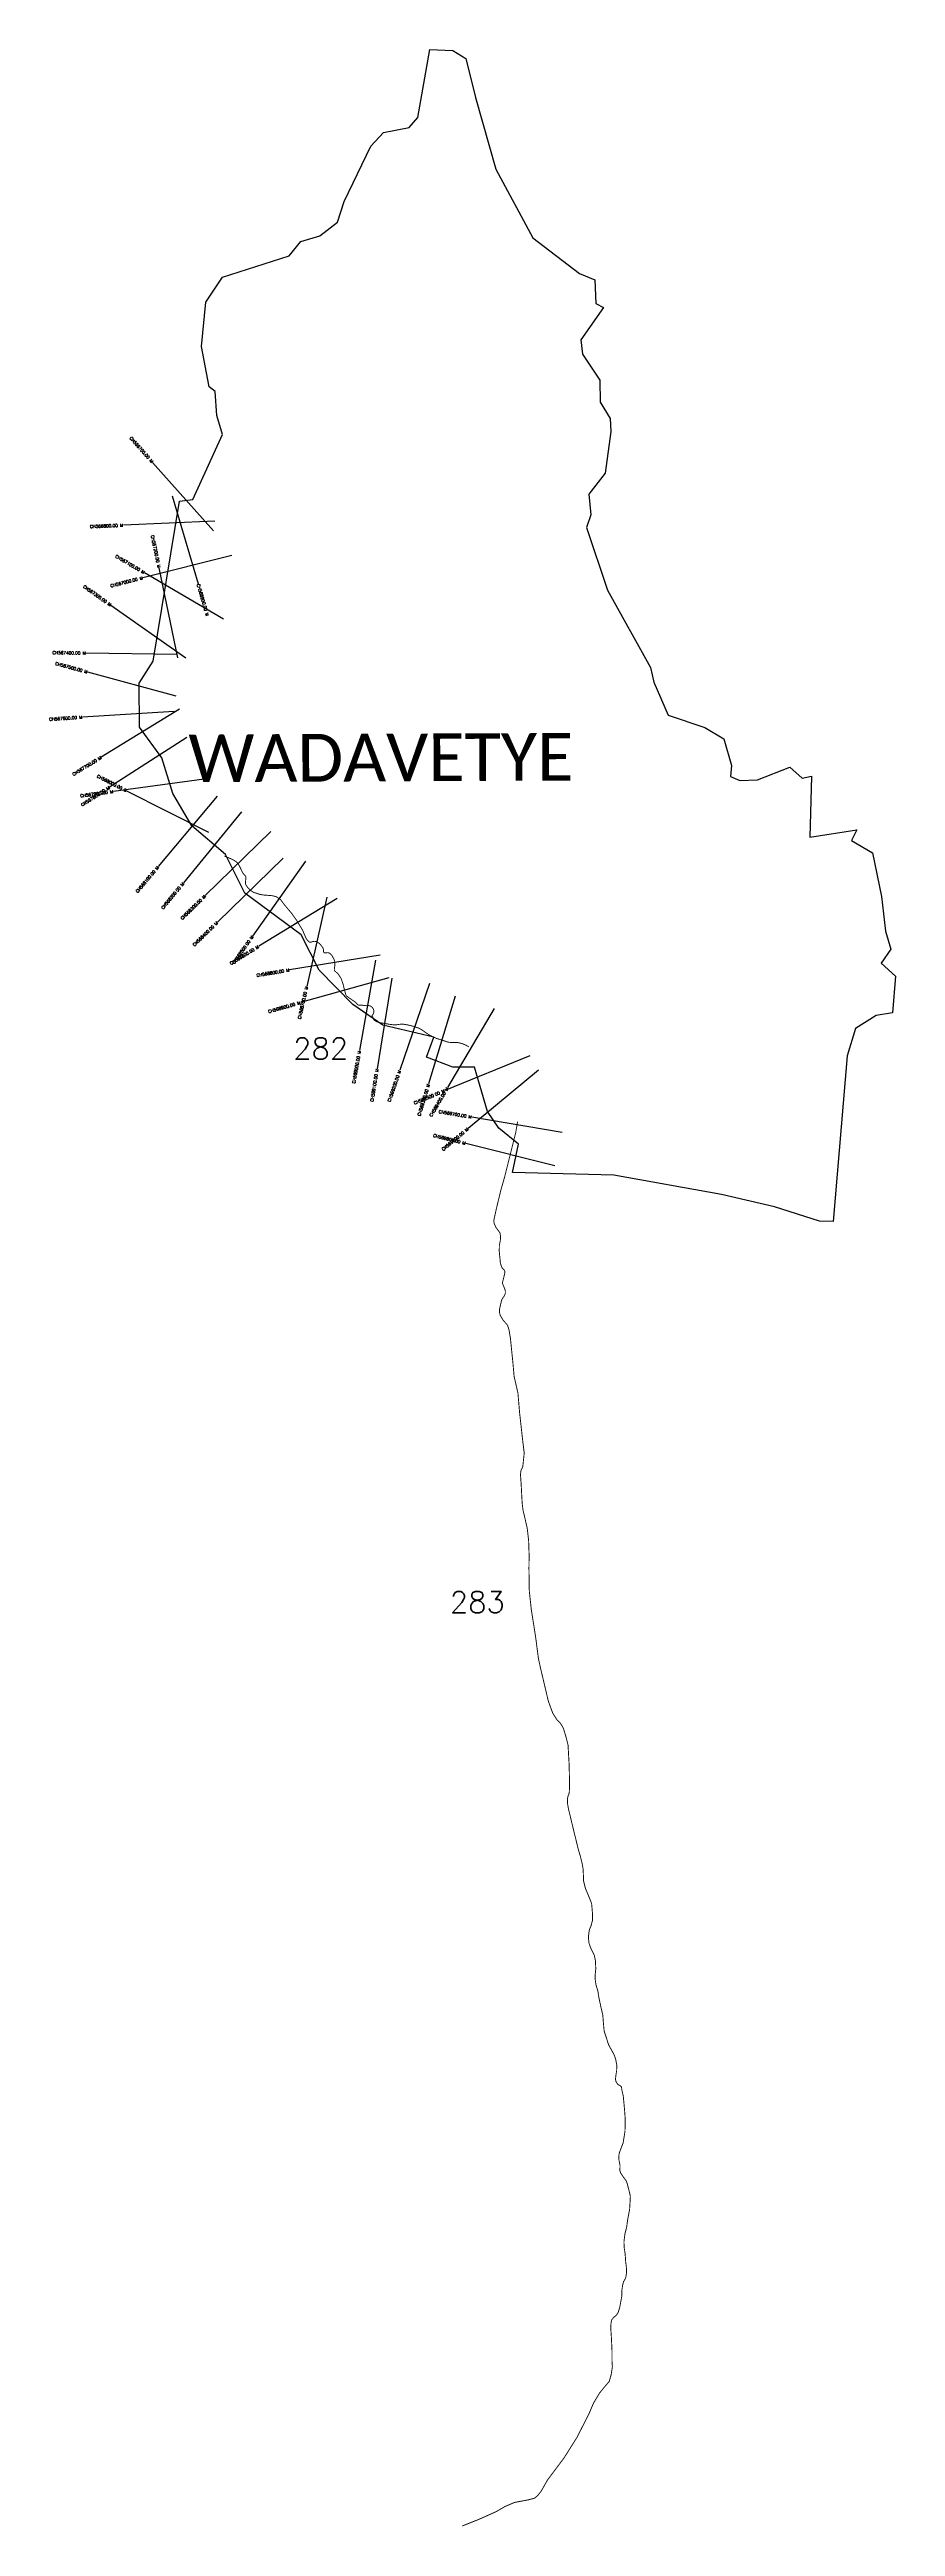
# Model space of a CAD drawing. Header units: metres. Extents: x 320373 to 323141, y 1841156 to 1849262.
import ezdxf
from ezdxf.enums import TextEntityAlignment as Align

# ---------------------------------------------------------------- set-up
doc = ezdxf.new("R2010")
doc.units = ezdxf.units.M
for name, color, linetype in [('CS', 134, 'Continuous'), ('CSMark', 6, 'Continuous'), ('NATURALLY PROTECTED', 3, 'Continuous'), ('VILLAGE NAME', 250, 'Continuous')]:
    doc.layers.add(name, color=color, linetype=linetype)
doc.styles.get("Standard").update_dxf_attribs({"font": 'simplex.shx'})

msp = doc.modelspace()

# ---------------------------------------------------------------- linework, layer by layer
at = {"color": 6, "flags": 128}
for points in [[(321692.7, 1849258.6), (321735.1, 1849232.3), (321766.3, 1849105), (321833.4, 1848869.7), (321953.7, 1848645.2), (322107.2, 1848528.3), (322156.8, 1848507.7), (322160.1, 1848430.8), (322185.3, 1848417.6), (322111.4, 1848311.6), (322116.3, 1848265.2), (322173, 1848179.5), (322174.5, 1848107.3), (322207, 1848053.8), (322209.7, 1848011.4), (322190.6, 1847875.8), (322137.2, 1847806.3), (322143.4, 1847738.9), (322129.4, 1847697.4), (322198.5, 1847492.1), (322339.3, 1847239.7), (322349.9, 1847191.7), (322396.6, 1847083.8), (322517.3, 1847043.5), (322578.7, 1847006.2), (322604.1, 1846918.4), (322600.4, 1846883.2), (322631.8, 1846869.2), (322689.6, 1846871.4), (322794.7, 1846913.5), (322834.9, 1846877.1), (322865.8, 1846883.6), (322860.9, 1846684.2), (323013.9, 1846708.7), (322996.6, 1846673.7), (323065.7, 1846632.8), (323095, 1846489.8), (323107.5, 1846376.4), (323125.7, 1846317.4), (323094.1, 1846272.5), (323140.5, 1846229), (323130.9, 1846109.9), (323077.9, 1846100.2), (323010, 1846058.3), (322982.1, 1845968.2), (322936.8, 1845427.1), (322892.1, 1845427.4), (322744.7, 1845475.1), (322571.2, 1845515.5), (322219, 1845577.8), (321887.4, 1845586.5), (321907.2, 1845679.4), (321843, 1845732.4), (321805.3, 1845786.5), (321763.5, 1845931.4), (321692.8, 1845932.1), (321606.2, 1845964.9), (321629.7, 1846030.1), (321462.9, 1846069.6), (321365.2, 1846136.5), (321255.5, 1846249.1), (321196.2, 1846365.1), (321011.9, 1846501.1), (320948.3, 1846627.9), (320838, 1846721.1), (320776.1, 1846826.9), (320740.3, 1846943.7), (320667.5, 1847044), (320665.9, 1847188.4), (320712.3, 1847260.4), (320797.9, 1847783.8), (320841.8, 1847789.5), (320939.1, 1848001.4), (320920.4, 1848063.7), (320914.9, 1848142.8), (320895.5, 1848157.4), (320870.2, 1848289.5), (320884, 1848434.7), (320938.4, 1848517), (321157.1, 1848586.5), (321195, 1848633.3), (321257.5, 1848652.1), (321315.6, 1848697.1), (321336.6, 1848764.5), (321423.8, 1848945), (321465.9, 1848990.6), (321549.3, 1849006.5), (321577.9, 1849038.7), (321616.9, 1849261.6)], [(321616.9, 1849261.6), (321692.7, 1849258.6)]]:
    msp.add_lwpolyline(points, dxfattribs=at)
at = {"layer": 'CS'}
for p, q in [((320909.2, 1847686.2), (320710.2, 1847910.6)), ((320774.5, 1847801.3), (320859.1, 1847513.4)), ((320914.2, 1847717.9), (320614.5, 1847705.1)), ((320969.4, 1847606.4), (320678.5, 1847533.1)), ((320942.4, 1847397.1), (320683.7, 1847549.1)), ((320792.7, 1847271.4), (320731.7, 1847565.1)), ((320818.6, 1847269.6), (320573.7, 1847442.8)), ((320792.1, 1847282), (320492.1, 1847286.4)), ((320787.4, 1847146.2), (320497.8, 1847224.5)), ((320797.7, 1847103.2), (320542.2, 1846946)), ((320780.4, 1847096), (320481, 1847076.9)), ((320821.6, 1847010.5), (320569.5, 1846847.9)), ((320879.2, 1846873.7), (320581.9, 1846833.6)), ((320893.6, 1846699.2), (320626.3, 1846835.3)), ((320920.9, 1846818.1), (320728.4, 1846588)), ((321001.1, 1846766.9), (320810.8, 1846535)), ((321097, 1846702.6), (320882.4, 1846493)), ((321137, 1846615.5), (320922.2, 1846406.1)), ((321210.3, 1846605.9), (321037.3, 1846360.8)), ((321313.6, 1846483.2), (321057.4, 1846327.1)), ((321280.4, 1846488.4), (321214.2, 1846195.8)), ((321454.5, 1846297.6), (321158.4, 1846249.6)), ((321482.5, 1846224.3), (321193.7, 1846142.8)), ((321439.8, 1846281.4), (321387.1, 1845986.1)), ((321493.1, 1846222.8), (321444.8, 1845926.7)), ((321616.1, 1846205.9), (321518.9, 1845922)), ((321700.2, 1846163.8), (321613.1, 1845876.7)), ((321827.8, 1846123.2), (321675, 1845865)), ((321944.3, 1845968.2), (321666.5, 1845855)), ((321973, 1845922.3), (321742.2, 1845730.7)), ((322050.4, 1845718.3), (321754.6, 1845768.1)), ((322025.8, 1845609.3), (321734.8, 1845682.2))]:
    msp.add_line(p, q, dxfattribs=at)
at = {"layer": 'NATURALLY PROTECTED', "const_width": 3, "flags": 128}
for points in [[(320945.1, 1846622.8), (320946.7, 1846621.9), (320955.6, 1846618), (320965.4, 1846613.8), (320973.5, 1846610), (320983.2, 1846604.4), (320989.7, 1846597.8), (320994.5, 1846589.3), (321000.7, 1846576.7), (321005.8, 1846566.5), (321009.3, 1846562.3), (321014.6, 1846556.8), (321015.7, 1846552.8), (321015.1, 1846546.8), (321013.8, 1846537.3), (321014.7, 1846529), (321021.4, 1846519.2), (321031.1, 1846509.3), (321041.6, 1846503.3), (321060.8, 1846497.1), (321073.5, 1846495), (321093.7, 1846493.4), (321102.1, 1846492.7), (321116, 1846488.8), (321128.8, 1846479.8), (321139.6, 1846465.2), (321164.3, 1846435.8), (321180.8, 1846412.9), (321187.4, 1846402), (321200.7, 1846380.3), (321211.5, 1846354.7), (321217, 1846346.1), (321222.1, 1846341.3), (321227.9, 1846340.4), (321235, 1846342.9), (321241, 1846343.5), (321247.7, 1846342), (321257.9, 1846334.6), (321263.3, 1846327.2), (321266.1, 1846324.1), (321268.3, 1846319.6), (321269, 1846316), (321269, 1846312.5), (321269.3, 1846309.7), (321270, 1846307.7), (321271.7, 1846306), (321274.8, 1846305.5), (321279.4, 1846306), (321283.6, 1846306.3), (321287.4, 1846305.5), (321291.2, 1846303.2), (321296, 1846298), (321299.5, 1846292.1), (321303.4, 1846285), (321305.8, 1846277.5), (321306.4, 1846273.6), (321306.5, 1846265.2), (321305.6, 1846258.5), (321304.6, 1846252.5), (321304.6, 1846249.8), (321305.7, 1846247.2), (321310, 1846243.2), (321316.6, 1846237.2), (321320.3, 1846232.1), (321323.9, 1846226.4), (321327, 1846221.3), (321330.3, 1846211.5), (321333.7, 1846202.4), (321337.4, 1846186), (321340.8, 1846174.1), (321342.5, 1846167.4), (321344.6, 1846164.5), (321347.4, 1846162.4), (321351.5, 1846160.1), (321355, 1846156.7), (321357.4, 1846155.4), (321360.8, 1846153.4), (321365.5, 1846149.7), (321370.1, 1846146.7), (321375.4, 1846142.9), (321378.4, 1846139.3), (321381.4, 1846135.8), (321382.7, 1846135), (321386.7, 1846134.6), (321392.1, 1846134.7), (321396.4, 1846134.5), (321400.3, 1846133.6), (321403.5, 1846133), (321406.4, 1846132.9), (321409.4, 1846133.9), (321412.5, 1846134), (321418.1, 1846133), (321422.5, 1846131.7), (321426.5, 1846129.4), (321430, 1846125.6), (321432.7, 1846121.4), (321434, 1846116.8), (321434, 1846112.3), (321432.6, 1846107.1), (321429.6, 1846102.2), (321428.6, 1846101.1), (321428.1, 1846099.5), (321428.6, 1846097.1), (321430.6, 1846095.4), (321431.6, 1846093.1), (321431.8, 1846091), (321432.4, 1846088.7), (321434.1, 1846086.5), (321440.2, 1846081.8), (321447.4, 1846078.9), (321457, 1846076.7), (321470.2, 1846074.6), (321484.2, 1846072), (321501.3, 1846069.8), (321510, 1846070.6), (321517.9, 1846071.9), (321530.6, 1846072.2), (321545.5, 1846069.7), (321562.6, 1846065.6), (321581.1, 1846059.3), (321589.7, 1846054.5), (321604.7, 1846044.2), (321616, 1846036.5), (321639.1, 1846025.6), (321661.5, 1846018.8), (321671.3, 1846015.2), (321677.8, 1846013.3), (321685.1, 1846012.5), (321691.4, 1846012.5), (321705.4, 1846012.7), (321722.4, 1846009.1), (321736.3, 1846003), (321744.5, 1845998.2)], [(321904.2, 1845753), (321898, 1845716.6), (321862.5, 1845574.7), (321849.2, 1845528), (321834.9, 1845468.7), (321826.4, 1845430.1), (321827.7, 1845419.8), (321833.6, 1845406.9), (321841.4, 1845397), (321846.5, 1845389.2), (321848.3, 1845379.4), (321847.9, 1845365.2), (321844.6, 1845347.9), (321844.2, 1845328.5), (321846.6, 1845305.9), (321847.8, 1845292), (321851.1, 1845280.2), (321854.6, 1845273.5), (321860.6, 1845267.6), (321862.4, 1845263.4), (321862.2, 1845257.2), (321860.4, 1845249.3), (321855.1, 1845227.6), (321855.2, 1845223.3), (321857.9, 1845216.5), (321861.9, 1845206.8), (321864, 1845200.5), (321864.3, 1845192.5), (321861.6, 1845184.4), (321853.8, 1845173.4), (321850.9, 1845164.7), (321845, 1845138.7), (321844.8, 1845130.9), (321847.1, 1845120.3), (321857.4, 1845103), (321865.6, 1845094), (321871.4, 1845087), (321875.9, 1845073.3), (321880.8, 1845044.4), (321888.8, 1844965.9), (321892.9, 1844919.7), (321905.4, 1844865.1), (321911, 1844799.4), (321921.7, 1844703.5), (321926, 1844669.1), (321921.3, 1844624.4), (321915.5, 1844612.9), (321913.7, 1844598.3), (321915.9, 1844568.5), (321919.2, 1844504.7), (321922.1, 1844481.8), (321928.5, 1844454.8), (321935.8, 1844422.8), (321940.4, 1844382.5), (321942, 1844333.9), (321941.4, 1844291.8), (321942.6, 1844217.3), (321949, 1844157.5), (321963.4, 1844066.3), (321972, 1843999.5), (321977.9, 1843970.8), (321986.4, 1843935.5), (322004.8, 1843857.3), (322019.2, 1843818), (322033, 1843796.2), (322045.1, 1843783.7), (322053.9, 1843768.8), (322061.9, 1843742.9), (322069.3, 1843713.7), (322073, 1843647.9), (322074.4, 1843580.3), (322073.2, 1843555.9), (322069.1, 1843545.8), (322067.1, 1843536.1), (322067.5, 1843523), (322070.6, 1843505), (322086.1, 1843440.9), (322102, 1843375.7), (322110, 1843348), (322115.5, 1843326.1), (322118.8, 1843306.8), (322120.2, 1843268.5), (322126.2, 1843244.3), (322135.6, 1843222.4), (322146.5, 1843194.6), (322149.2, 1843163.5), (322149.6, 1843140.5), (322144.7, 1843122.4), (322139.5, 1843110.1), (322137.9, 1843101.2), (322135.8, 1843084.2), (322138.1, 1843064.3), (322144.1, 1843048), (322155.1, 1843026.1), (322159, 1843007.6), (322160.1, 1842981.3), (322157.8, 1842957.9), (322158.2, 1842946.4), (322160.9, 1842927.9), (322166.8, 1842909.1), (322170.6, 1842885.4), (322177.9, 1842851.6), (322182.9, 1842830.4), (322184.9, 1842805.8), (322187.4, 1842777.5), (322193.4, 1842759.7), (322201.6, 1842733.5), (322212.6, 1842713.6), (322221.1, 1842697.7), (322225.6, 1842683.6), (322228.7, 1842666.2), (322228.5, 1842648.5), (322225.8, 1842632.3), (322224.6, 1842620), (322225.8, 1842613.1), (322232, 1842603.1), (322241.2, 1842597.8), (322244.3, 1842593.9), (322246.1, 1842580.7), (322250, 1842565.1), (322254.3, 1842519.1), (322256.6, 1842486.5), (322255.6, 1842449.1), (322249.6, 1842411.5), (322243, 1842394.7), (322236.5, 1842377.1), (322235.4, 1842365.9), (322236.1, 1842354.2), (322239.3, 1842339.1), (322239.1, 1842320.6), (322241.8, 1842312.3), (322250.6, 1842299.6), (322259.5, 1842287.3), (322262.5, 1842279.9), (322268.3, 1842257.5), (322273.2, 1842237.2), (322272.4, 1842220.4), (322270.8, 1842194.6), (322264.2, 1842158.8), (322261.1, 1842135.8), (322255.6, 1842114.5), (322252.3, 1842089.1), (322252.9, 1842069.4), (322256.2, 1842048.7), (322258, 1842021.4), (322260.1, 1842004.7), (322260.9, 1841989.2), (322258.8, 1841973.4), (322256.6, 1841967.2), (322251.1, 1841957.6), (322248.8, 1841950.1), (322245.1, 1841927.8), (322245.1, 1841909.5), (322238.9, 1841875.4), (322233.6, 1841857.1), (322228.3, 1841848.3), (322220.5, 1841842), (322212.7, 1841833.5), (322210.2, 1841824.3), (322209, 1841806.8), (322211.4, 1841770.9), (322213.1, 1841731.6), (322213.3, 1841693.9), (322214.4, 1841678.9), (322210.5, 1841653.3), (322203.9, 1841630.7), (322187.5, 1841611.6), (322172.4, 1841592.9), (322153.3, 1841561.3), (322136.9, 1841523.3), (322098.5, 1841447.7), (322056.1, 1841380.4), (322001.9, 1841308.1), (321982.1, 1841272.9), (321969.9, 1841257.3), (321960.1, 1841249.1), (321938.1, 1841243.2), (321894.1, 1841235), (321863.4, 1841221.8), (321834.1, 1841204.8), (321775.5, 1841178.7), (321722.9, 1841157.9)]]:
    msp.add_lwpolyline(points, dxfattribs=at)

# ---------------------------------------------------------------- texts
at = {"char_height": 70, "attachment_point": 1}
for s, insert in [('282', (321170, 1846027.4)), ('283', (321682.5, 1844216.4))]:
    msp.add_mtext_dynamic_manual_height_columns(s, width=95.172, gutter_width=1, heights=[0], dxfattribs=dict(at, insert=insert))
at = {"layer": 'CSMark'}
for s, rotation, p in [('CH566700.00 M', 311.56528, (320709.5, 1847911.4)), ('CH566800.00 M', 2.4494, (320613.5, 1847705.1)), ('CH567200.00 M', 281.74017, (320731.5, 1847566.1)), ('CH567100.00 M', 329.56134, (320682.9, 1847549.6)), ('CH567300.00 M', 324.72986, (320572.9, 1847443.4)), ('CH567000.00 M', 14.14764, (320677.6, 1847532.8)), ('CH567400.00 M', 359.16222, (320491.1, 1847286.4)), ('CH567500.00 M', 344.88328, (320496.8, 1847224.7)), ('CH567600.00 M', 3.64872, (320480, 1847076.8)), ('CH567700.00 M', 31.61375, (320541.4, 1846945.5)), ('CH568000.00 M', 333.00947, (320625.4, 1846835.8)), ('CH567900.00 M', 7.66946, (320580.9, 1846833.5)), ('CH567800.00 M', 32.81627, (320568.6, 1846847.4)), ('CH568100.00 M', 50.0856, (320727.7, 1846587.3)), ('CH568200.00 M', 50.62937, (320810.2, 1846534.2)), ('CH568300.00 M', 44.33275, (320881.7, 1846492.3)), ('CH568400.00 M', 44.27885, (320921.5, 1846405.4)), ('CH568600.00 M', 31.35908, (321056.6, 1846326.5)), ('CH568500.00 M', 54.7953, (321036.8, 1846359.9)), ('CH568800.00 M', 9.22196, (321157.4, 1846249.4)), ('CH568900.00 M', 15.75239, (321192.8, 1846142.5)), ('CH568700.00 M', 77.24724, (321214, 1846194.8)), ('CH569000.00 M', 79.86562, (321386.9, 1845985.1)), ('CH569100.00 M', 80.73113, (321444.7, 1845925.7)), ('CH569200.00 M', 71.10272, (321518.6, 1845921.1)), ('CH569500.00 M', 22.1803, (321665.6, 1845854.6)), ('CH569300.00 M', 73.10547, (321612.8, 1845875.8)), ('CH569400.00 M', 59.38658, (321674.5, 1845864.1)), ('CH569700.00 M', 350.43875, (321753.6, 1845768.3)), ('CH569600.00 M', 39.6832, (321741.4, 1845730.1)), ('CH569800.00 M', 345.94061, (321733.8, 1845682.4))]:
    msp.add_text(s, height=10, rotation=rotation, dxfattribs=at).set_placement(p, align=Align.MIDDLE_RIGHT)
msp.add_text('CH566900.00 M', height=10, rotation=286.37897, dxfattribs=at).set_placement((320859.4, 1847512.5), align=Align.MIDDLE_LEFT)
at = {"layer": 'VILLAGE NAME', "insert": (320826.7, 1847020.1), "char_height": 155.989, "attachment_point": 1, "rotation": 0.24353}
msp.add_mtext_dynamic_manual_height_columns('{\\fCalibri|b0|i0|c0|p34;WADAVETYE}', width=1946.695, gutter_width=779.9, heights=[0], dxfattribs=at)

doc.saveas('drawing.dxf')
